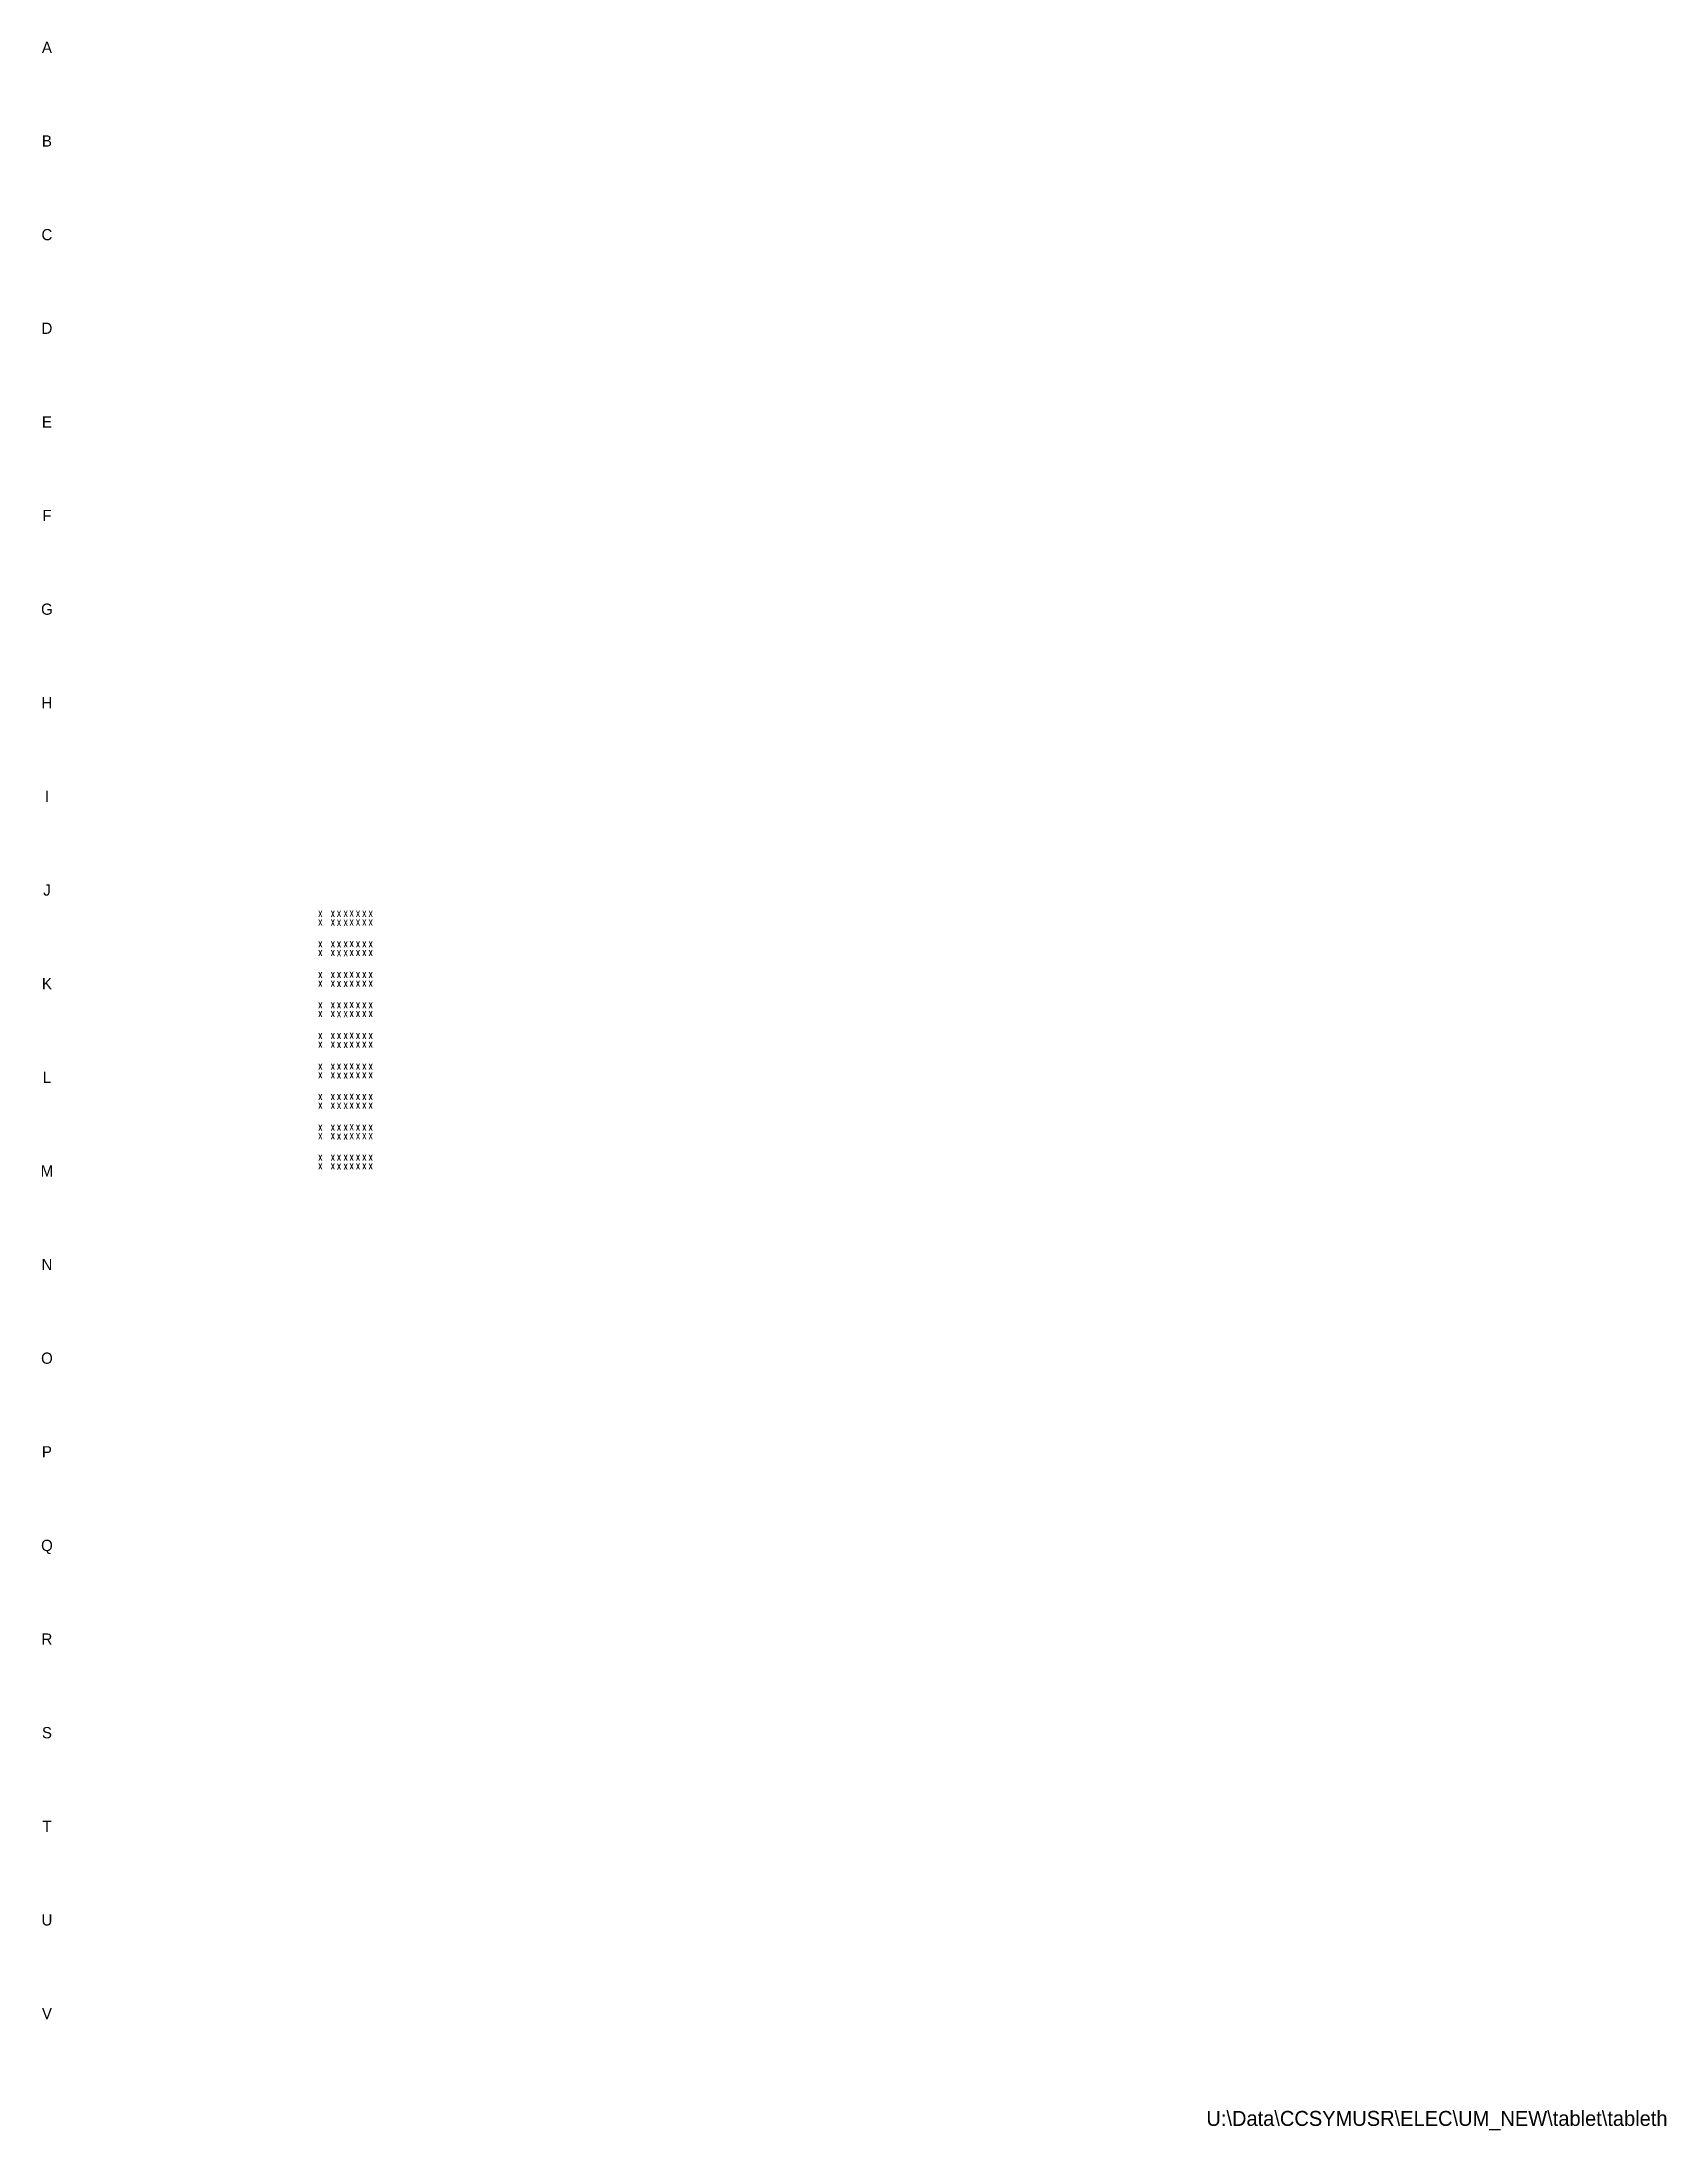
# Model space of a CAD drawing. Extents: x -6 to 410, y -3 to 290.
# Drawn here: x 193.1 to 409.8, y 1.4 to 280.2 of the extents above; entities that cross this region are included whole.
import ezdxf
from ezdxf.enums import TextEntityAlignment as Align

# ---------------------------------------------------------------- set-up
doc = ezdxf.new("R2010")
doc.units = 0
doc.layers.get('0').update_dxf_attribs({"linetype": 'CONTINUOUS'})
for name, color, linetype in [('1', 7, 'CONTINUOUS'), ('2', 1, 'CONTINUOUS'), ('GRID', 9, 'CONTINUOUS'), ('TXT', 7, 'CONTINUOUS')]:
    doc.layers.add(name, color=color, linetype=linetype)
doc.styles.add('ROMANS', font='ROMANS', dxfattribs={"width": 0.85})

# ---------------------------------------------------------------- blocks, each defined once
blk = doc.blocks.new('1')
blk = doc.blocks.new('IM116ADR')
at = {"flags": 1}
blk.add_attdef('SYMBTYPE', (0, 0), '', height=0.2, dxfattribs=at)
at = {"layer": '2', "style": 'ROMANS', "width": 0.85}
for p in [(18, -23.3), (24.9, -23.3), (28.4, -23.3), (32, -23.3), (35.4, -23.1), (38.9, -23.3), (42.5, -23.3), (45.9, -23.3), (18, -28.1), (24.9, -28.1), (28.4, -28.3), (32, -28.3), (35.4, -28.1), (38.9, -28.1), (42.5, -28.1), (45.9, -28.1), (18, -40.3), (18, -45.1), (24.9, -40.3), (24.9, -45.1), (28.4, -40.3), (28.4, -45.2), (32, -40.3), (32, -45.2), (35.4, -40.1), (35.4, -45.1), (38.9, -40.3), (38.9, -45.1), (42.5, -40.3), (42.5, -45.1), (45.9, -40.3), (45.9, -45.1), (18, -57.3), (24.9, -57.3), (28.4, -57.3), (32, -57.3), (35.4, -57.2), (38.9, -57.3), (42.5, -57.3), (45.9, -57.3), (18, -62.2), (24.9, -62.2), (28.4, -62.3), (32, -62.3), (35.4, -62.2), (38.9, -62.2), (42.5, -62.2), (45.9, -62.2), (18, -74.2), (18, -79), (24.9, -74.2), (24.9, -79), (28.4, -74.2), (28.4, -79.1), (32, -74.2), (32, -79.1), (35.4, -74), (35.4, -79), (38.9, -74.2), (38.9, -79), (42.5, -74.2), (42.5, -79), (45.9, -74.2), (45.9, -79), (18, -91.3), (18, -96.1), (24.9, -91.3), (24.9, -96.1), (28.4, -91.3), (32, -91.3), (35.4, -91.1), (35.4, -96.1), (38.9, -91.3), (38.9, -96.1), (42.5, -91.3), (42.5, -96.1), (45.9, -91.3), (45.9, -96.1), (28.4, -96.2), (32, -96.2), (18, -108.3), (18, -113.1), (24.9, -108.3), (24.9, -113.1), (28.4, -108.3), (28.4, -113.3), (32, -108.3), (32, -113.3), (35.4, -108.2), (35.4, -113.1), (38.9, -108.3), (38.9, -113.1), (42.5, -108.3), (42.5, -113.1), (45.9, -108.3), (45.9, -113.1), (18, -125.2), (18, -130), (24.9, -125.2), (24.9, -130), (28.4, -125.2), (28.4, -130.1), (32, -125.2), (32, -130.1), (35.4, -125), (35.4, -130), (38.9, -125.2), (38.9, -130), (42.5, -125.2), (42.5, -130), (45.9, -125.2), (45.9, -130), (18, -142.2), (24.9, -142.2), (28.4, -142.2), (32, -142.2), (35.4, -142), (38.9, -142.2), (42.5, -142.2), (45.9, -142.2), (18, -147), (24.9, -147), (28.4, -147.2), (32, -147.2), (35.4, -147), (38.9, -147), (42.5, -147), (45.9, -147), (18, -159), (18, -163.8), (24.9, -159), (24.9, -163.8), (28.4, -159), (28.4, -164), (32, -159), (32, -164), (35.4, -158.9), (35.4, -163.8), (38.9, -159), (38.9, -163.8), (42.5, -159), (42.5, -163.8), (45.9, -159), (45.9, -163.8)]:
    blk.add_text('X', height=3.2, dxfattribs=at).set_placement(p)
blk = doc.blocks.new('DWGFILE', base_point=(400.67, 2))

msp = doc.modelspace()

# ---------------------------------------------------------------- block references
at = {"layer": '1', "xscale": 0.24, "yscale": 0.24, "zscale": 0.24}
msp.add_blockref('IM116ADR', (225.64, 169.03), dxfattribs=at)
at = {"layer": 'GRID', "linetype": 'CONTINUOUS'}
ref = msp.add_blockref('1', (193.75, 278.75), dxfattribs=at)
ref.add_attrib('NUMMER', 'A', dxfattribs={"linetype": 'CONTINUOUS', "height": 1.5}).set_placement((193.75, 278.75), align=Align.CENTER)
ref = msp.add_blockref('1', (193.75, 266.25), dxfattribs=at)
ref.add_attrib('NUMMER', 'B', dxfattribs={"linetype": 'CONTINUOUS', "height": 1.5}).set_placement((193.75, 266.25), align=Align.CENTER)
ref = msp.add_blockref('1', (193.75, 253.75), dxfattribs=at)
ref.add_attrib('NUMMER', 'C', dxfattribs={"linetype": 'CONTINUOUS', "height": 1.5}).set_placement((193.75, 253.75), align=Align.CENTER)
ref = msp.add_blockref('1', (193.75, 241.25), dxfattribs=at)
ref.add_attrib('NUMMER', 'D', dxfattribs={"linetype": 'CONTINUOUS', "height": 1.5}).set_placement((193.75, 241.25), align=Align.CENTER)
ref = msp.add_blockref('1', (193.75, 228.75), dxfattribs=at)
ref.add_attrib('NUMMER', 'E', dxfattribs={"linetype": 'CONTINUOUS', "height": 1.5}).set_placement((193.75, 228.75), align=Align.CENTER)
ref = msp.add_blockref('1', (193.75, 216.25), dxfattribs=at)
ref.add_attrib('NUMMER', 'F', dxfattribs={"linetype": 'CONTINUOUS', "height": 1.5}).set_placement((193.75, 216.25), align=Align.CENTER)
ref = msp.add_blockref('1', (193.75, 203.75), dxfattribs=at)
ref.add_attrib('NUMMER', 'G', dxfattribs={"linetype": 'CONTINUOUS', "height": 1.5}).set_placement((193.75, 203.75), align=Align.CENTER)
ref = msp.add_blockref('1', (193.75, 191.25), dxfattribs=at)
ref.add_attrib('NUMMER', 'H', dxfattribs={"linetype": 'CONTINUOUS', "height": 1.5}).set_placement((193.75, 191.25), align=Align.CENTER)
ref = msp.add_blockref('1', (193.75, 178.75), dxfattribs=at)
ref.add_attrib('NUMMER', 'I', dxfattribs={"linetype": 'CONTINUOUS', "height": 1.5}).set_placement((193.75, 178.75), align=Align.CENTER)
ref = msp.add_blockref('1', (193.75, 166.25), dxfattribs=at)
ref.add_attrib('NUMMER', 'J', dxfattribs={"linetype": 'CONTINUOUS', "height": 1.5}).set_placement((193.75, 166.25), align=Align.CENTER)
ref = msp.add_blockref('1', (193.75, 153.75), dxfattribs=at)
ref.add_attrib('NUMMER', 'K', dxfattribs={"linetype": 'CONTINUOUS', "height": 1.5}).set_placement((193.75, 153.75), align=Align.CENTER)
ref = msp.add_blockref('1', (193.75, 141.25), dxfattribs=at)
ref.add_attrib('NUMMER', 'L', dxfattribs={"linetype": 'CONTINUOUS', "height": 1.5}).set_placement((193.75, 141.25), align=Align.CENTER)
ref = msp.add_blockref('1', (193.75, 128.75), dxfattribs=at)
ref.add_attrib('NUMMER', 'M', dxfattribs={"linetype": 'CONTINUOUS', "height": 1.5}).set_placement((193.75, 128.75), align=Align.CENTER)
ref = msp.add_blockref('1', (193.75, 116.25), dxfattribs=at)
ref.add_attrib('NUMMER', 'N', dxfattribs={"linetype": 'CONTINUOUS', "height": 1.5}).set_placement((193.75, 116.25), align=Align.CENTER)
ref = msp.add_blockref('1', (193.75, 103.75), dxfattribs=at)
ref.add_attrib('NUMMER', 'O', dxfattribs={"linetype": 'CONTINUOUS', "height": 1.5}).set_placement((193.75, 103.75), align=Align.CENTER)
ref = msp.add_blockref('1', (193.75, 91.25), dxfattribs=at)
ref.add_attrib('NUMMER', 'P', dxfattribs={"linetype": 'CONTINUOUS', "height": 1.5}).set_placement((193.75, 91.25), align=Align.CENTER)
ref = msp.add_blockref('1', (193.75, 78.75), dxfattribs=at)
ref.add_attrib('NUMMER', 'Q', dxfattribs={"linetype": 'CONTINUOUS', "height": 1.5}).set_placement((193.75, 78.75), align=Align.CENTER)
ref = msp.add_blockref('1', (193.75, 66.25), dxfattribs=at)
ref.add_attrib('NUMMER', 'R', dxfattribs={"linetype": 'CONTINUOUS', "height": 1.5}).set_placement((193.75, 66.25), align=Align.CENTER)
ref = msp.add_blockref('1', (193.75, 53.75), dxfattribs=at)
ref.add_attrib('NUMMER', 'S', dxfattribs={"linetype": 'CONTINUOUS', "height": 1.5}).set_placement((193.75, 53.75), align=Align.CENTER)
ref = msp.add_blockref('1', (193.75, 41.25), dxfattribs=at)
ref.add_attrib('NUMMER', 'T', dxfattribs={"linetype": 'CONTINUOUS', "height": 1.5}).set_placement((193.75, 41.25), align=Align.CENTER)
ref = msp.add_blockref('1', (193.75, 28.75), dxfattribs=at)
ref.add_attrib('NUMMER', 'U', dxfattribs={"linetype": 'CONTINUOUS', "height": 1.5}).set_placement((193.75, 28.75), align=Align.CENTER)
ref = msp.add_blockref('1', (193.75, 16.25), dxfattribs=at)
ref.add_attrib('NUMMER', 'V', dxfattribs={"linetype": 'CONTINUOUS', "height": 1.5}).set_placement((193.75, 16.25), align=Align.CENTER)
at = {"layer": 'TXT'}
ref = msp.add_blockref('DWGFILE', (410, 2), dxfattribs=at)
ref.add_attrib('DWGFILE', 'U:\\Data\\CCSYMUSR\\ELEC\\UM_NEW\\tablet\\tableth', dxfattribs={"height": 2}).set_placement((410, 2), align=Align.RIGHT)

doc.saveas('drawing.dxf')
